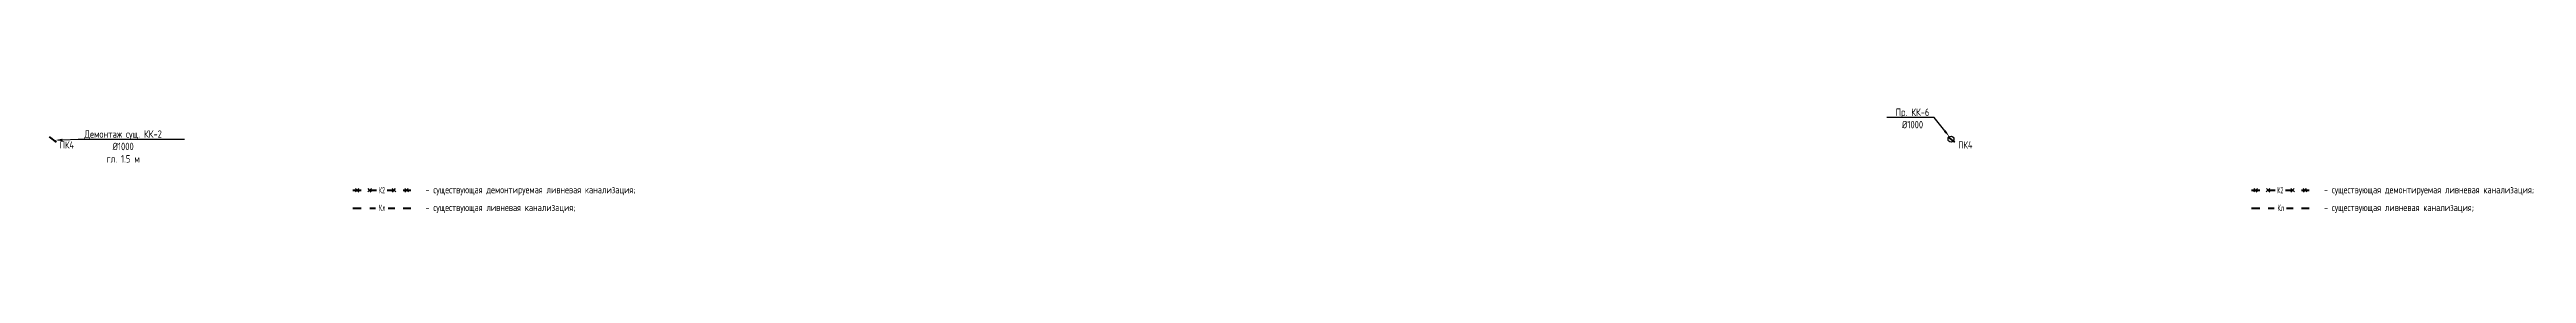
# Model space of a CAD drawing. Header units: millimetres. Extents: x 0 to 24353794, y -11289 to 22795266.
# Drawn here: x 23935698 to 24353794, y 22721382 to 22739235 of the extents above; entities that cross this region are included whole.
import ezdxf
from ezdxf import colors
from ezdxf.entities.mleader import LeaderData, LeaderLine
from ezdxf.math import Vec2, Vec3

# ---------------------------------------------------------------- set-up
doc = ezdxf.new("R2010")
doc.units = ezdxf.units.MM
doc.set_wipeout_variables(frame=1)
doc.linetypes.add('Штриховая', pattern=[2822.222233, 1411.111116, -1411.111116])
for name, color, linetype, lineweight in [('Text blocks_Ном._пера__28', 7, 'Continuous', 13), ('ВК_Текст', 7, 'Continuous', 25), ('Колодца К2', 30, 'Continuous', 30), ('Пикеты', 1, 'Continuous', 60), ('Труба К2', 7, 'Continuous', 60)]:
    doc.layers.add(name, color=color, linetype=linetype, lineweight=lineweight)
doc.layers.add('Выноски', color=7, linetype='Continuous')
doc.styles.add('GOST 2.304', font='GOST_type.ttf')
doc.styles.add('GOST_100', font='cs_gost2304.shx', dxfattribs={"width": 0.7, "height": 300})

msp = doc.modelspace()

# ---------------------------------------------------------------- texts
at = {"layer": 'Text blocks_Ном._пера__28', "style": 'GOST 2.304'}
for s, p in [('- существующая демонтируемая ливневая канализация;', (23999165.8, 22724961.2)), ('- существующая демонтируемая ливневая канализация;', (24319622.5, 22724961.2)), ('- существующая ливневая канализация;', (23999165.8, 22721966.3)), ('- существующая ливневая канализация;', (24319622.5, 22721966.3))]:
    msp.add_text(s, height=1200, dxfattribs=at).set_placement(p)
at = {"layer": 'Пикеты', "style": 'GOST 2.304'}
for p in [(23937412.4, 22732488.3, -123453), (24257869, 22732488.3, -123453)]:
    msp.add_text('ПК4', height=1200, dxfattribs=at).set_placement(p)

# ---------------------------------------------------------------- blocks, each defined once
blk = doc.blocks.new('*U4')
at = {"color": 255}
blk.add_wipeout([(-200, 125), (200, 125), (200, -125), (-200, -125)], dxfattribs=at)
at = {"layer": 'ВК_Текст', "insert": (0, 0), "char_height": 250, "attachment_point": 5, "style": 'GOST_100'}
blk.add_mtext('К2', dxfattribs=at)
blk = doc.blocks.new('hfdsaf')
at = {"color": 255}
blk.add_wipeout([(-1038, 533), (1038, 533), (1038, -533), (-1038, -533)], dxfattribs=at)
at = {"layer": 'ВК_Текст', "insert": (51, 25), "char_height": 1066.7, "attachment_point": 5, "rotation": 359.99126, "style": 'GOST_100'}
blk.add_mtext('Кл', dxfattribs=at)

# ---------------------------------------------------------------- linework, layer by layer
for p, q in [((23987932.9, 22725745.7, 72632), (23987317.6, 22725211.7, -72639.2)), ((23987892.3, 22725171, 72632), (23987358.2, 22725786.4, -72639.2)), ((23995655.4, 22725745.7, 72632), (23996270.8, 22725211.7, -72639.2)), ((23995696.1, 22725171, 72632), (23996230.1, 22725786.4, -72639.2)), ((24308389.6, 22725745.7, 72632), (24307774.2, 22725211.7, -72639.2)), ((24308348.9, 22725171, 72632), (24307814.9, 22725786.4, -72639.2)), ((24316112, 22725745.7, 72632), (24316727.4, 22725211.7, -72639.2)), ((24316152.7, 22725171, 72632), (24316686.7, 22725786.4, -72639.2))]:
    msp.add_line(p, q)
at = {"layer": 'Колодца К2'}
msp.add_circle((24256663.9, 22734056.9), 500, dxfattribs=at)
at = {"layer": 'Пикеты', "color": 240, "lineweight": 70, "true_color": 0xed1f24}
for p, q in [((23936852.6, 22733562.3), (23935697.7, 22734441.8)), ((24257309.2, 22733562.3), (24256154.4, 22734441.8))]:
    msp.add_line(p, q, dxfattribs=at)
at = {"layer": 'Труба К2', "linetype": 'Штриховая'}
for p, q in [((23986913.4, 22725478.8), (23996674.9, 22725478.8)), ((24307370.1, 22725478.8), (24317131.6, 22725478.8)), ((23986913.4, 22722483.9), (23996674.9, 22722483.9)), ((24307370.1, 22722483.9), (24317131.6, 22722483.9))]:
    msp.add_line(p, q, dxfattribs=at)

msp.set_redraw_order([(e.dxf.handle, doc.entitydb.next_handle()) for e in msp.query("TEXT MTEXT ATTDEF DIMENSION ARC_DIMENSION")])  # texts and dimensions are drawn at this point

# ---------------------------------------------------------------- leaders
at = {"layer": 'Выноски', "color": 0, "lineweight": -2}
ml = msp.add_multileader_mtext('Standard', dxfattribs=at)
ml.set_content('{\\C0;Пр. КК-6\\P%%C1000}', color=5, style='GOST 2.304')
ml.set_leader_properties(lineweight=-3)
ml.build(insert=Vec2(0, 0))
ml.multileader.update_dxf_attribs({"text_left_attachment_type": 6, "text_right_attachment_type": 6, "dogleg_length": 1, "arrow_head_size": 1250, "scale": 500})
ctx = ml.context
ctx.base_point, ctx.scale, ctx.char_height, ctx.arrow_head_size, ctx.landing_gap_size, ctx.plane_origin = Vec3(24246648.7, 22737726.9, 105124), 500, 1250, 1250, 900, Vec3(24244196.5, 22706798.1, 105124)
ctx.left_attachment, ctx.right_attachment, ctx.text_align_type = 6, 6, 1
notes = []
notes.append((ctx, [(1, (1, 1, 0), (24253792.5, 22737726.9, 105124), (-1, 0), 99.8, [(1, [(24256387.8, 22734473.7, 105124)], 0, [])])]))
ctx.mtext.insert, ctx.mtext.alignment, ctx.mtext.flow_direction = Vec3(24250170.6, 22739226.9, 105124), 2, 5
ml = msp.add_multileader_mtext('Standard', dxfattribs=at)
ml.set_content('{\\C0;Демонтаж сущ. КК-2\\P%%C1000\\Pгл. 1.5 м}', color=5, style='GOST 2.304')
ml.set_leader_properties(lineweight=-3)
ml.build(insert=Vec2(0, 0))
ml.multileader.update_dxf_attribs({"text_left_attachment_type": 6, "text_right_attachment_type": 6, "dogleg_length": 1, "arrow_head_size": 1250, "scale": 500})
ctx = ml.context
ctx.base_point, ctx.scale, ctx.char_height, ctx.arrow_head_size, ctx.landing_gap_size, ctx.plane_origin = Vec3(23940636.3, 22734048), 500, 1250, 1250, 900, Vec3(23938371.3, 22713479.6)
ctx.left_attachment, ctx.right_attachment, ctx.text_align_type = 6, 6, 1
notes.append((ctx, [(0, (1, 1, 0), (23940536.4, 22734048), (1, 0), 99.8, [(1, [(23936634, 22733896.8)], 0, [])])]))
ctx.mtext.insert, ctx.mtext.alignment, ctx.mtext.flow_direction = Vec3(23948124, 22735548), 2, 5
for ctx, leaders in notes:
    for number, flags, end, landing, length, lines in leaders:
        leader = LeaderData()
        leader.index, (leader.has_last_leader_line, leader.has_dogleg_vector, leader.attachment_direction) = number, flags
        leader.last_leader_point, leader.dogleg_vector, leader.dogleg_length = Vec3(end), Vec3(landing), length
        for number, points, colour, breaks in lines:
            line = LeaderLine()
            line.index, line.vertices, line.color, line.breaks = number, Vec3.list(points), colors.encode_raw_color(colour), breaks
            leader.lines.append(line)
        ctx.leaders.append(leader)

# ---------------------------------------------------------------- next in the draw order: block references
at = {"layer": 'ВК_Текст', "xscale": 4.266666666666672, "yscale": 4.266666666666672, "zscale": 4.266666666666672}
for p in [(23991794.2, 22725478.8), (24312250.8, 22725478.8)]:
    msp.add_blockref('*U4', p, dxfattribs=at)

# ---------------------------------------------------------------- next in the draw order: linework, layer by layer
for p, q in [((23990042.1, 22725745.7, 72643.8), (23989426.7, 22725211.7, -72627.3)), ((23990001.4, 22725171, 72643.8), (23989467.4, 22725786.4, -72627.3)), ((23993546.3, 22725745.7, 72643.8), (23994161.6, 22725211.7, -72627.3)), ((23993586.9, 22725171, 72643.8), (23994121, 22725786.4, -72627.3)), ((24310498.7, 22725745.7, 72643.8), (24309883.3, 22725211.7, -72627.3)), ((24310458, 22725171, 72643.8), (24309924, 22725786.4, -72627.3)), ((24314002.9, 22725745.7, 72643.8), (24314618.3, 22725211.7, -72627.3)), ((24314043.6, 22725171, 72643.8), (24314577.6, 22725786.4, -72627.3))]:
    msp.add_line(p, q)

# ---------------------------------------------------------------- next in the draw order: block references
for p in [(23991794.2, 22722484), (24312250.8, 22722484)]:
    msp.add_blockref('hfdsaf', p)

doc.saveas('drawing.dxf')
